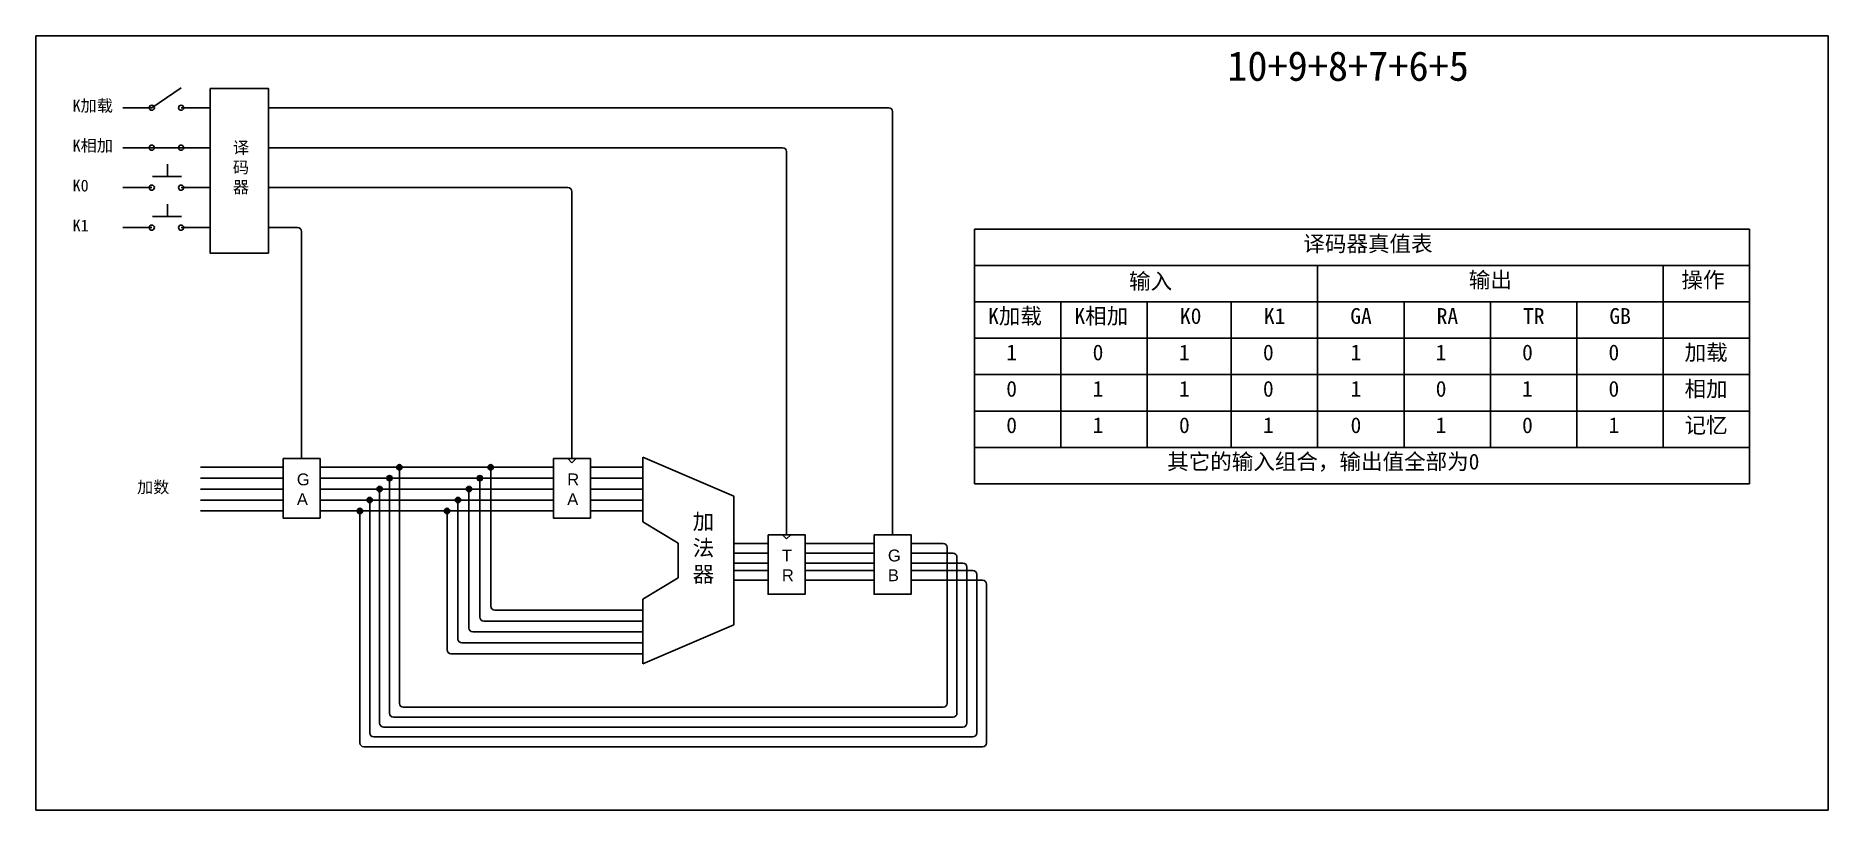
# Model space of a CAD drawing. Header units: inches. Extents: x -6 to 965, y -428 to -142.
# Drawn here: x 290.8 to 381.6, y -420.4 to -381.1 of the extents above; entities that cross this region are included whole.
import ezdxf

# ---------------------------------------------------------------- set-up
doc = ezdxf.new("R2010")
doc.units = ezdxf.units.IN
doc.header["$MEASUREMENT"] = 0
doc.styles.get("Standard").update_dxf_attribs({"font": 'arial.ttf'})

msp = doc.modelspace()

# ---------------------------------------------------------------- texts
at = {"color": 85, "true_color": 0x58ba48, "attachment_point": 1}
for s, width, insert, char_height in [('{\\fSimSun|b0|i0|c134|p2; 10+9+8+7+6+5}', 8.22616, (351.161, -381.906), 1.5), ('{\\fSimSun|b0|i0|c134|p2;K加载}', 2.85179, (292.665, -384.363), 0.6), ('{\\fSimSun|b0|i0|c134|p2;K相加}', 2.85179, (292.665, -386.388), 0.6), ('{\\fSimSun|b0|i0|c134|p2;译\\P码\\P器}', 2.85179, (300.787, -386.49), 0.6), ('{\\fSimSun|b0|i0|c134|p2;K0}', 2.85179, (292.665, -388.414), 0.6), ('{\\fSimSun|b0|i0|c134|p2;K1}', 2.85179, (292.665, -390.439), 0.6), ('{\\fSimSun|b0|i0|c134|p2; 译码器真值表}', 8.22616, (354.473, -391.259), 0.8), ('{\\fSimSun|b0|i0|c134|p2; 输入}', 7.26673, (345.644, -393.16), 0.8), ('{\\fSimSun|b0|i0|c134|p2; 输出}', 7.26673, (362.855, -393.095), 0.8), ('{\\fSimSun|b0|i0|c134|p2; 操作}', 7.26673, (373.629, -393.095), 0.8), ('{\\fSimSun|b0|i0|c134|p2;1}', 3.83733, (339.967, -396.77), 0.8), ('{\\fSimSun|b0|i0|c134|p2;1}', 3.83733, (348.719, -396.77), 0.8), ('{\\fSimSun|b0|i0|c134|p2;1}', 3.83733, (357.409, -396.77), 0.8), ('{\\fSimSun|b0|i0|c134|p2;1}', 3.83733, (361.724, -396.77), 0.8), ('{\\fSimSun|b0|i0|c134|p2;加载}', 3.83733, (374.329, -396.77), 0.8), ('{\\fSimSun|b0|i0|c134|p2;相加}', 3.83733, (374.329, -398.614), 0.8), ('{\\fSimSun|b0|i0|c134|p2;记忆}', 3.83733, (374.329, -400.459), 0.8)]:
    msp.add_mtext_dynamic_manual_height_columns(s, width=width, gutter_width=1, heights=[0], dxfattribs=dict(at, insert=insert, char_height=char_height))
at = {"color": 7, "true_color": 0xffffff, "attachment_point": 1}
for s, width, insert, char_height in [('{\\fSimSun|b0|i0|c134|p2;K加载}', 3.83733, (339.045, -394.925), 0.8), ('{\\fSimSun|b0|i0|c134|p2;K相加}', 3.83733, (343.421, -394.925), 0.8), ('{\\fSimSun|b0|i0|c134|p2;K0}', 3.83733, (348.766, -394.925), 0.8), ('{\\fSimSun|b0|i0|c134|p2;K1}', 3.83733, (353.02, -394.925), 0.8), ('{\\fSimSun|b0|i0|c134|p2;GA}', 3.83733, (357.396, -394.925), 0.8), ('{\\fSimSun|b0|i0|c134|p2;RA}', 3.83733, (361.771, -394.925), 0.8), ('{\\fSimSun|b0|i0|c134|p2;TR}', 3.83733, (366.147, -394.925), 0.8), ('{\\fSimSun|b0|i0|c134|p2;GB}', 3.83733, (370.523, -394.925), 0.8), ('{\\fSimSun|b0|i0|c134|p2;加数}', 2.6324, (295.931, -403.698), 0.6), ('G\\PA', 1.1224, (304.028, -403.306), 0.6), ('R\\PA', 1.1224, (317.725, -403.306), 0.6), ('{\\fSimSun|b0|i0|c134|p2;加\\P法\\P器}', 5.71816, (324.08, -405.338), 0.8), ('T\\PR', 1.1224, (328.598, -407.163), 0.6), ('G\\PB', 1.1224, (333.971, -407.163), 0.6)]:
    msp.add_mtext_dynamic_manual_height_columns(s, width=width, gutter_width=1, heights=[0], dxfattribs=dict(at, insert=insert, char_height=char_height))
at = {"char_height": 0.8, "attachment_point": 1}
for s, width, insert in [('{\\fSimSun|b0|i0|c134|p2;0}', 3.83733, (344.343, -396.77)), ('{\\fSimSun|b0|i0|c134|p2;0}', 3.83733, (352.972, -396.77)), ('{\\fSimSun|b0|i0|c134|p2;0}', 3.83733, (366.1, -396.77)), ('{\\fSimSun|b0|i0|c134|p2;0}', 3.83733, (370.476, -396.77)), ('{\\fSimSun|b0|i0|c134|p2;0}', 3.83733, (339.967, -398.614)), ('{\\fSimSun|b0|i0|c134|p2;0}', 3.83733, (352.972, -398.614)), ('{\\fSimSun|b0|i0|c134|p2;0}', 3.83733, (361.724, -398.614)), ('{\\fSimSun|b0|i0|c134|p2;0}', 3.83733, (370.476, -398.614)), ('{\\fSimSun|b0|i0|c134|p2;0}', 3.83733, (339.967, -400.459)), ('{\\fSimSun|b0|i0|c134|p2;0}', 3.83733, (348.719, -400.459)), ('{\\fSimSun|b0|i0|c134|p2;0}', 3.83733, (357.409, -400.459)), ('{\\fSimSun|b0|i0|c134|p2;0}', 3.83733, (366.1, -400.459)), ('{\\fSimSun|b0|i0|c134|p2;其它的输入组合，输出值全部为0}', 31.53736, (348.117, -402.303))]:
    msp.add_mtext_dynamic_manual_height_columns(s, width=width, gutter_width=1, heights=[0], dxfattribs=dict(at, insert=insert))
at = {"color": 3, "char_height": 0.8, "attachment_point": 1}
for insert in [(344.343, -398.614), (348.719, -398.614), (357.409, -398.614), (366.1, -398.614), (344.343, -400.459), (352.972, -400.459), (361.724, -400.459), (370.476, -400.459)]:
    msp.add_mtext_dynamic_manual_height_columns('{\\fSimSun|b0|i0|c134|p2;1}', width=3.83733, gutter_width=1, heights=[0], dxfattribs=dict(at, insert=insert))

# ---------------------------------------------------------------- hatches: boundary and pattern name
at = {"true_color": 0xffffff}
h = msp.add_hatch(color=7, dxfattribs=at)
h.dxf.hatch_style = 1
h.paths.add_polyline_path([(309.086, -402.99), (309.356, -402.99, 1)])
h.paths.add_polyline_path([(309.356, -402.99), (309.221, -402.99), (309.221, -403.125, 0.414214)])
h.paths.add_polyline_path([(309.221, -402.99), (309.086, -402.99, 0.414214), (309.221, -403.125)])
h = msp.add_hatch(color=7, dxfattribs=at)
h.dxf.hatch_style = 1
h.paths.add_polyline_path([(313.716, -402.99), (313.985, -402.99, 1)])
h.paths.add_polyline_path([(313.985, -402.99), (313.851, -402.99), (313.851, -403.125, 0.414214)])
h.paths.add_polyline_path([(313.851, -402.99), (313.716, -402.99, 0.414214), (313.851, -403.125)])
h = msp.add_hatch(color=7, dxfattribs=at)
h.dxf.hatch_style = 1
h.paths.add_polyline_path([(308.086, -404.097), (308.356, -404.097, 1)])
h.paths.add_polyline_path([(308.356, -404.097), (308.221, -404.097), (308.221, -404.231, 0.414214)])
h.paths.add_polyline_path([(308.221, -404.097), (308.086, -404.097, 0.414214), (308.221, -404.231)])
h = msp.add_hatch(color=7, dxfattribs=at)
h.dxf.hatch_style = 1
h.paths.add_polyline_path([(308.586, -403.543), (308.856, -403.543, 1)])
h.paths.add_polyline_path([(308.856, -403.543), (308.721, -403.543), (308.721, -403.678, 0.414214)])
h.paths.add_polyline_path([(308.721, -403.543), (308.586, -403.543, 0.414214), (308.721, -403.678)])
h = msp.add_hatch(color=7, dxfattribs=at)
h.dxf.hatch_style = 1
h.paths.add_polyline_path([(312.609, -404.097), (312.879, -404.097, 1)])
h.paths.add_polyline_path([(312.879, -404.097), (312.744, -404.097), (312.744, -404.231, 0.414214)])
h.paths.add_polyline_path([(312.744, -404.097), (312.609, -404.097, 0.414214), (312.744, -404.231)])
h = msp.add_hatch(color=7, dxfattribs=at)
h.dxf.hatch_style = 1
h.paths.add_polyline_path([(313.162, -403.543), (313.432, -403.543, 1)])
h.paths.add_polyline_path([(313.432, -403.543), (313.297, -403.543), (313.297, -403.678, 0.414214)])
h.paths.add_polyline_path([(313.297, -403.543), (313.162, -403.543, 0.414214), (313.297, -403.678)])
h = msp.add_hatch(color=7, dxfattribs=at)
h.dxf.hatch_style = 1
h.paths.add_polyline_path([(307.586, -404.65), (307.856, -404.65, 1)])
h.paths.add_polyline_path([(307.856, -404.65), (307.721, -404.65), (307.721, -404.785, 0.414214)])
h.paths.add_polyline_path([(307.721, -404.65), (307.586, -404.65, 0.414214), (307.721, -404.785)])
h = msp.add_hatch(color=7, dxfattribs=at)
h.dxf.hatch_style = 1
h.paths.add_polyline_path([(312.055, -404.65), (312.325, -404.65, 1)])
h.paths.add_polyline_path([(312.325, -404.65), (312.19, -404.65), (312.19, -404.785, 0.414214)])
h.paths.add_polyline_path([(312.19, -404.65), (312.055, -404.65, 0.414214), (312.19, -404.785)])
h = msp.add_hatch(color=7, dxfattribs=at)
h.dxf.hatch_style = 1
h.paths.add_polyline_path([(307.086, -405.203), (307.356, -405.203, 1)])
h.paths.add_polyline_path([(307.356, -405.203), (307.221, -405.203), (307.221, -405.338, 0.414214)])
h.paths.add_polyline_path([(307.221, -405.203), (307.086, -405.203, 0.414214), (307.221, -405.338)])
h = msp.add_hatch(color=7, dxfattribs=at)
h.dxf.hatch_style = 1
h.paths.add_polyline_path([(311.502, -405.203), (311.772, -405.203, 1)])
h.paths.add_polyline_path([(311.772, -405.203), (311.637, -405.203), (311.637, -405.338, 0.414214)])
h.paths.add_polyline_path([(311.637, -405.203), (311.502, -405.203, 0.414214), (311.637, -405.338)])

# ---------------------------------------------------------------- linework, layer by layer
at = {"color": 85, "true_color": 0x58ba48}
for p, q in [((296.677, -384.769), (298.165, -383.757)), ((295.209, -384.769), (296.677, -384.769)), ((299.633, -384.769), (298.165, -384.769)), ((302.588, -384.769), (334.011, -384.769)), ((334.211, -406.408), (334.211, -384.969)), ((295.209, -386.795), (296.677, -386.795)), ((296.677, -386.795), (298.165, -386.795)), ((299.633, -386.795), (298.165, -386.795)), ((302.588, -386.795), (328.637, -386.795)), ((297.468, -387.625), (297.468, -388.262)), ((328.837, -406.408), (328.837, -386.995)), ((296.712, -388.262), (298.185, -388.262)), ((295.209, -388.82), (296.677, -388.82)), ((299.633, -388.82), (298.165, -388.82)), ((302.588, -388.82), (317.764, -388.82)), ((317.964, -402.55), (317.964, -389.02)), ((296.712, -390.288), (298.185, -390.288)), ((297.468, -389.65), (297.468, -390.288)), ((295.209, -390.846), (296.677, -390.846)), ((299.633, -390.846), (298.165, -390.846)), ((302.588, -390.846), (304.067, -390.846)), ((304.267, -402.55), (304.267, -391.046))]:
    msp.add_line(p, q, dxfattribs=at)
for p, q in [((338.36, -403.829), (338.36, -390.918)), ((338.36, -390.918), (377.622, -390.918)), ((377.622, -390.918), (377.622, -403.829)), ((338.36, -392.762), (377.622, -392.762)), ((355.742, -392.762), (355.742, -401.984)), ((373.246, -392.762), (373.246, -401.984)), ((338.36, -394.607), (377.622, -394.607)), ((342.736, -394.607), (342.736, -401.984)), ((347.112, -394.607), (347.112, -401.984)), ((351.366, -394.607), (351.366, -401.984)), ((360.118, -394.607), (360.118, -401.984)), ((364.494, -394.607), (364.494, -401.984)), ((368.87, -394.607), (368.87, -401.984)), ((338.36, -396.451), (377.622, -396.451)), ((338.36, -398.295), (377.622, -398.295)), ((338.36, -400.14), (377.622, -400.14)), ((338.36, -401.984), (377.622, -401.984)), ((303.331, -402.99), (299.15, -402.99)), ((303.331, -403.543), (299.15, -403.543)), ((338.36, -403.829), (377.622, -403.829)), ((303.331, -404.097), (299.15, -404.097)), ((303.331, -404.65), (299.15, -404.65)), ((303.331, -405.203), (299.15, -405.203)), ((321.563, -412.955), (321.563, -409.677)), ((326.168, -410.971), (321.563, -412.955))]:
    msp.add_line(p, q)
at = {"color": 7, "true_color": 0xffffff}
for p, q in [((317.028, -402.99), (305.203, -402.99)), ((309.221, -414.954), (309.221, -402.99)), ((313.851, -402.99), (313.851, -410.03)), ((317.751, -402.55), (317.964, -402.763)), ((318.177, -402.55), (317.964, -402.763)), ((321.563, -402.99), (318.9, -402.99)), ((326.168, -404.462), (321.563, -402.478)), ((321.563, -402.478), (321.563, -405.757)), ((317.028, -403.543), (305.203, -403.543)), ((308.721, -415.454), (308.721, -403.543)), ((313.297, -403.543), (313.297, -410.583)), ((321.563, -403.543), (318.9, -403.543)), ((317.028, -404.097), (305.203, -404.097)), ((317.028, -404.65), (305.203, -404.65)), ((307.721, -416.454), (307.721, -404.65)), ((308.221, -415.954), (308.221, -404.097)), ((312.19, -404.65), (312.19, -411.69)), ((312.744, -404.097), (312.744, -411.137)), ((321.563, -404.097), (318.9, -404.097)), ((321.563, -404.65), (318.9, -404.65)), ((326.168, -404.462), (326.168, -410.971)), ((317.028, -405.203), (305.203, -405.203)), ((307.221, -416.954), (307.221, -405.203)), ((311.637, -405.203), (311.637, -412.244)), ((321.563, -405.203), (318.9, -405.203)), ((321.563, -405.757), (323.34, -406.84)), ((328.624, -406.408), (328.837, -406.621)), ((329.051, -406.408), (328.837, -406.621)), ((323.34, -408.593), (323.34, -406.84)), ((326.168, -406.847), (327.901, -406.847)), ((326.168, -407.347), (327.901, -407.347)), ((329.773, -406.847), (333.275, -406.847)), ((329.773, -407.347), (333.275, -407.347)), ((335.147, -406.847), (336.771, -406.847)), ((335.147, -407.347), (337.271, -407.347)), ((336.971, -407.047), (336.971, -414.954)), ((337.471, -407.547), (337.471, -415.454)), ((321.563, -409.677), (323.34, -408.593)), ((326.168, -407.847), (327.901, -407.847)), ((326.168, -408.217), (327.901, -408.217)), ((329.773, -407.847), (333.275, -407.847)), ((329.773, -408.217), (333.275, -408.217)), ((335.147, -407.847), (337.771, -407.847)), ((335.147, -408.217), (338.271, -408.217)), ((337.971, -408.047), (337.971, -415.954)), ((338.471, -408.417), (338.471, -416.454)), ((326.168, -408.717), (327.901, -408.717)), ((329.773, -408.717), (333.275, -408.717)), ((335.147, -408.717), (338.771, -408.717)), ((338.971, -408.917), (338.971, -416.954)), ((321.563, -410.23), (314.051, -410.23)), ((321.563, -410.783), (313.497, -410.783)), ((321.563, -411.89), (312.39, -411.89)), ((321.563, -411.337), (312.944, -411.337)), ((321.563, -412.444), (311.837, -412.444)), ((337.271, -415.654), (308.921, -415.654)), ((336.771, -415.154), (309.421, -415.154)), ((338.271, -416.654), (307.921, -416.654)), ((337.771, -416.154), (308.421, -416.154)), ((338.771, -417.154), (307.421, -417.154))]:
    msp.add_line(p, q, dxfattribs=at)
msp.add_lwpolyline([(290.805, -381.126), (381.605, -381.126), (381.605, -420.368), (290.805, -420.368)], close=True)
at = {"color": 85, "true_color": 0x58ba48}
msp.add_lwpolyline([(299.633, -383.795), (302.588, -383.795), (302.588, -392.14), (299.633, -392.14)], close=True, dxfattribs=at)
at = {"color": 7, "true_color": 0xffffff}
for points in [[(303.331, -402.55), (305.203, -402.55), (305.203, -405.57), (303.331, -405.57)], [(317.028, -402.55), (318.9, -402.55), (318.9, -405.57), (317.028, -405.57)], [(327.901, -406.408), (329.773, -406.408), (329.773, -409.427), (327.901, -409.427)], [(333.275, -406.408), (335.147, -406.408), (335.147, -409.427), (333.275, -409.427)]]:
    msp.add_lwpolyline(points, close=True, dxfattribs=at)
at = {"color": 85, "true_color": 0x58ba48}
for centre in [(296.677, -384.769), (298.165, -384.769), (296.677, -386.795), (298.165, -386.795), (296.677, -388.82), (298.165, -388.82), (296.677, -390.846), (298.165, -390.846)]:
    msp.add_circle(centre, 0.131, dxfattribs=at)
at = {"color": 7, "true_color": 0xffffff}
for centre in [(309.221, -402.99), (313.851, -402.99), (308.221, -404.097), (308.721, -403.543), (312.744, -404.097), (313.297, -403.543), (307.721, -404.65), (312.19, -404.65), (307.221, -405.203), (311.637, -405.203)]:
    msp.add_circle(centre, 0.135, dxfattribs=at)
at = {"color": 85, "true_color": 0x58ba48}
for centre in [(334.011, -384.969), (328.637, -386.995), (317.764, -389.02), (304.067, -391.046)]:
    msp.add_arc(centre, 0.2, 0, 90, dxfattribs=at)
at = {"color": 7, "true_color": 0xffffff}
for centre, start, end in [((336.771, -407.047), 0, 90), ((337.271, -407.547), 360, 90), ((337.771, -408.047), 0, 90), ((338.271, -408.417), 0, 90), ((338.771, -408.917), 0, 90), ((314.051, -410.03), 180, 270), ((312.944, -411.137), 180, 270), ((313.497, -410.583), 180, 270), ((312.39, -411.69), 180, 270), ((311.837, -412.244), 180, 270), ((309.421, -414.954), 180, 270), ((336.771, -414.954), 270, 0), ((308.921, -415.454), 180, 270), ((337.271, -415.454), 270, 360), ((307.921, -416.454), 180, 270), ((308.421, -415.954), 180, 270), ((337.771, -415.954), 270, 0), ((338.271, -416.454), 270, 0), ((307.421, -416.954), 180, 270), ((338.771, -416.954), 270, 0)]:
    msp.add_arc(centre, 0.2, start, end, dxfattribs=at)

msp.set_redraw_order([(e.dxf.handle, doc.entitydb.next_handle()) for e in msp.query("TEXT MTEXT ATTDEF DIMENSION ARC_DIMENSION")])  # texts and dimensions are drawn at this point

doc.saveas('drawing.dxf')
